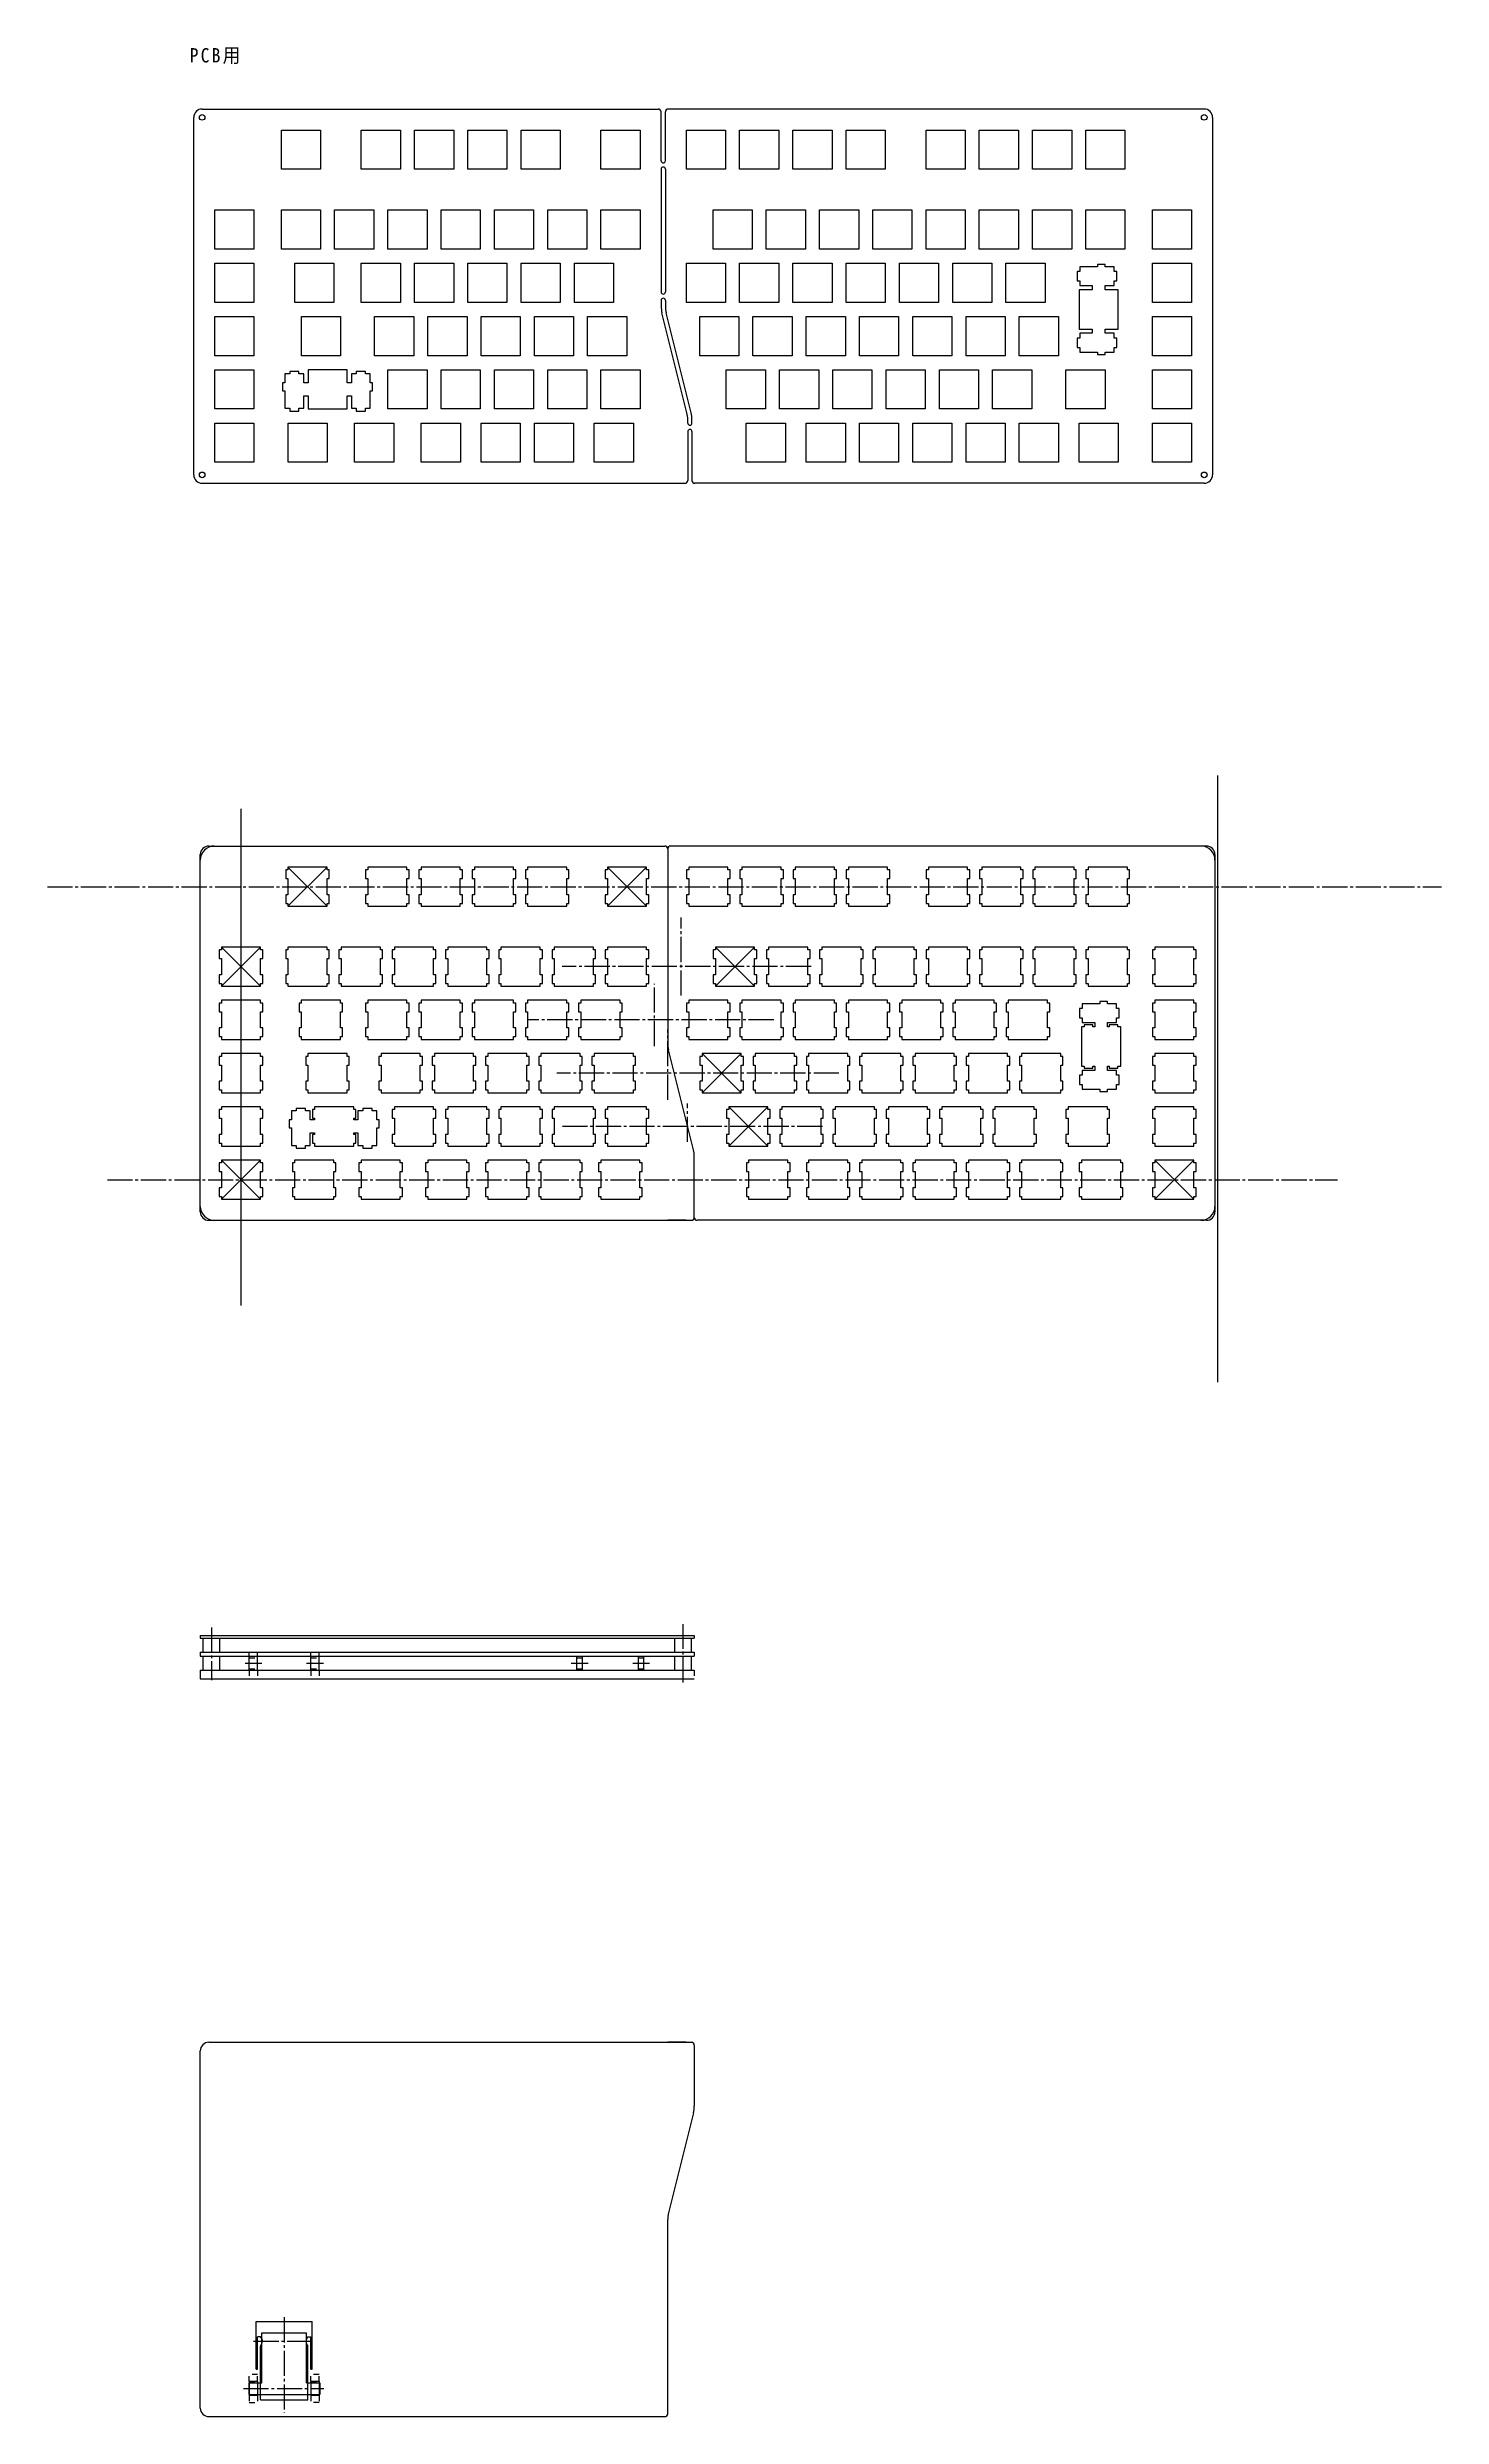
# Model space of a CAD drawing. Units: millimetres on the paper. Extents: x -311 to 187, y -497 to 350.
import ezdxf

# ---------------------------------------------------------------- set-up
doc = ezdxf.new("R2010")
doc.units = ezdxf.units.MM
doc.linetypes.add('CHAIN2', pattern=[12, 9, -1, 1, -1])
doc.linetypes.add('DASHED2', pattern=[3, 2, -1])
for name, color, linetype in [('0-0', 7, 'Continuous'), ('0-1', 7, 'Continuous'), ('0-2', 7, 'Continuous'), ('0-3', 7, 'Continuous')]:
    doc.layers.add(name, color=color, linetype=linetype)
doc.styles.add('ＭＳ ゴシック', font='')
doc.styles.get('ＭＳ ゴシック').set_extended_font_data('MS Gothic')

msp = doc.modelspace()

# ---------------------------------------------------------------- texts
at = {"layer": '0-3', "color": 2, "insert": (-260.536, 344.034), "char_height": 5.132, "attachment_point": 7, "style": 'ＭＳ ゴシック'}
msp.add_mtext('\\T1.25;\\W0.9;PCB用', dxfattribs=at)

# ---------------------------------------------------------------- linework, layer by layer
at = {"layer": '0-0'}
for points in [[(-225.391, 56.938), (-225.391, 55.939), (-226.191, 55.939), (-226.191, 52.839), (-225.391, 52.839), (-225.391, 47.039), (-226.191, 47.039), (-226.191, 43.94), (-225.391, 43.94), (-225.391, 42.939), (-211.391, 42.939), (-211.391, 43.94), (-210.592, 43.94), (-210.592, 47.039), (-211.391, 47.039), (-211.391, 52.839), (-210.592, 52.839), (-210.592, 55.939), (-211.391, 55.939), (-211.391, 56.938)], [(-196.816, 56.938), (-196.816, 55.939), (-197.617, 55.939), (-197.617, 52.839), (-196.816, 52.839), (-196.816, 47.039), (-197.617, 47.039), (-197.617, 43.94), (-196.816, 43.94), (-196.816, 42.939), (-182.816, 42.939), (-182.816, 43.94), (-182.017, 43.94), (-182.017, 47.039), (-182.816, 47.039), (-182.816, 52.839), (-182.017, 52.839), (-182.017, 55.939), (-182.816, 55.939), (-182.816, 56.938)], [(-177.766, 56.938), (-177.766, 55.939), (-178.567, 55.939), (-178.567, 52.839), (-177.766, 52.839), (-177.766, 47.039), (-178.567, 47.039), (-178.567, 43.94), (-177.766, 43.94), (-177.766, 42.939), (-163.766, 42.939), (-163.766, 43.94), (-162.967, 43.94), (-162.967, 47.039), (-163.766, 47.039), (-163.766, 52.839), (-162.967, 52.839), (-162.967, 55.939), (-163.766, 55.939), (-163.766, 56.938)], [(-158.716, 56.938), (-158.716, 55.939), (-159.517, 55.939), (-159.517, 52.839), (-158.716, 52.839), (-158.716, 47.039), (-159.517, 47.039), (-159.517, 43.94), (-158.716, 43.94), (-158.716, 42.939), (-144.716, 42.939), (-144.716, 43.94), (-143.917, 43.94), (-143.917, 47.039), (-144.716, 47.039), (-144.716, 52.839), (-143.917, 52.839), (-143.917, 55.939), (-144.716, 55.939), (-144.716, 56.938)], [(-139.666, 56.938), (-139.666, 55.939), (-140.467, 55.939), (-140.467, 52.839), (-139.666, 52.839), (-139.666, 47.039), (-140.467, 47.039), (-140.467, 43.94), (-139.666, 43.94), (-139.666, 42.939), (-125.666, 42.939), (-125.666, 43.94), (-124.867, 43.94), (-124.867, 47.039), (-125.666, 47.039), (-125.666, 52.839), (-124.867, 52.839), (-124.867, 55.939), (-125.666, 55.939), (-125.666, 56.938)], [(-111.091, 56.938), (-111.091, 55.939), (-111.892, 55.939), (-111.892, 52.839), (-111.091, 52.839), (-111.091, 47.039), (-111.892, 47.039), (-111.892, 43.94), (-111.091, 43.94), (-111.091, 42.939), (-97.091, 42.939), (-97.091, 43.94), (-96.292, 43.94), (-96.292, 47.039), (-97.091, 47.039), (-97.091, 52.839), (-96.292, 52.839), (-96.292, 55.939), (-97.091, 55.939), (-97.091, 56.938)], [(-82.041, 56.938), (-82.041, 55.939), (-82.841, 55.939), (-82.841, 52.839), (-82.041, 52.839), (-82.041, 47.039), (-82.841, 47.039), (-82.841, 43.94), (-82.041, 43.94), (-82.041, 42.939), (-68.041, 42.939), (-68.041, 43.94), (-67.241, 43.94), (-67.241, 47.039), (-68.041, 47.039), (-68.041, 52.839), (-67.241, 52.839), (-67.241, 55.939), (-68.041, 55.939), (-68.041, 56.938)], [(-62.991, 56.938), (-62.991, 55.939), (-63.791, 55.939), (-63.791, 52.839), (-62.991, 52.839), (-62.991, 47.039), (-63.791, 47.039), (-63.791, 43.94), (-62.991, 43.94), (-62.991, 42.939), (-48.991, 42.939), (-48.991, 43.94), (-48.191, 43.94), (-48.191, 47.039), (-48.991, 47.039), (-48.991, 52.839), (-48.191, 52.839), (-48.191, 55.939), (-48.991, 55.939), (-48.991, 56.938)], [(-43.941, 56.938), (-43.941, 55.939), (-44.742, 55.939), (-44.742, 52.839), (-43.941, 52.839), (-43.941, 47.039), (-44.742, 47.039), (-44.742, 43.94), (-43.941, 43.94), (-43.941, 42.939), (-29.941, 42.939), (-29.941, 43.94), (-29.141, 43.94), (-29.141, 47.039), (-29.941, 47.039), (-29.941, 52.839), (-29.141, 52.839), (-29.141, 55.939), (-29.941, 55.939), (-29.941, 56.938)], [(-24.891, 56.938), (-24.891, 55.939), (-25.692, 55.939), (-25.692, 52.839), (-24.891, 52.839), (-24.891, 47.039), (-25.692, 47.039), (-25.692, 43.94), (-24.891, 43.94), (-24.891, 42.939), (-10.891, 42.939), (-10.891, 43.94), (-10.091, 43.94), (-10.091, 47.039), (-10.891, 47.039), (-10.891, 52.839), (-10.091, 52.839), (-10.091, 55.939), (-10.891, 55.939), (-10.891, 56.938)], [(3.684, 56.938), (3.684, 55.939), (2.883, 55.939), (2.883, 52.839), (3.684, 52.839), (3.684, 47.039), (2.883, 47.039), (2.883, 43.94), (3.684, 43.94), (3.684, 42.939), (17.684, 42.939), (17.684, 43.94), (18.485, 43.94), (18.485, 47.039), (17.684, 47.039), (17.684, 52.839), (18.485, 52.839), (18.485, 55.939), (17.684, 55.939), (17.684, 56.938)], [(22.735, 56.938), (22.735, 55.939), (21.934, 55.939), (21.934, 52.839), (22.735, 52.839), (22.735, 47.039), (21.934, 47.039), (21.934, 43.94), (22.735, 43.94), (22.735, 42.939), (36.734, 42.939), (36.734, 43.94), (37.535, 43.94), (37.535, 47.039), (36.734, 47.039), (36.734, 52.839), (37.535, 52.839), (37.535, 55.939), (36.734, 55.939), (36.734, 56.938)], [(41.785, 56.938), (41.785, 55.939), (40.984, 55.939), (40.984, 52.839), (41.785, 52.839), (41.785, 47.039), (40.984, 47.039), (40.984, 43.94), (41.785, 43.94), (41.785, 42.939), (55.784, 42.939), (55.784, 43.94), (56.585, 43.94), (56.585, 47.039), (55.784, 47.039), (55.784, 52.839), (56.585, 52.839), (56.585, 55.939), (55.784, 55.939), (55.784, 56.938)], [(60.835, 56.938), (60.835, 55.939), (60.034, 55.939), (60.034, 52.839), (60.835, 52.839), (60.835, 47.039), (60.034, 47.039), (60.034, 43.94), (60.835, 43.94), (60.835, 42.939), (74.834, 42.939), (74.834, 43.94), (75.635, 43.94), (75.635, 47.039), (74.834, 47.039), (74.834, 52.839), (75.635, 52.839), (75.635, 55.939), (74.834, 55.939), (74.834, 56.938)], [(-249.203, 28.363), (-249.203, 27.364), (-250.004, 27.364), (-250.004, 24.263), (-249.203, 24.263), (-249.203, 18.463), (-250.004, 18.463), (-250.004, 15.364), (-249.203, 15.364), (-249.203, 14.364), (-235.204, 14.364), (-235.204, 15.364), (-234.403, 15.364), (-234.403, 18.463), (-235.204, 18.463), (-235.204, 24.263), (-234.403, 24.263), (-234.403, 27.364), (-235.204, 27.364), (-235.204, 28.363)], [(-225.391, 28.363), (-225.391, 27.364), (-226.191, 27.364), (-226.191, 24.263), (-225.391, 24.263), (-225.391, 18.463), (-226.191, 18.463), (-226.191, 15.364), (-225.391, 15.364), (-225.391, 14.364), (-211.391, 14.364), (-211.391, 15.364), (-210.592, 15.364), (-210.592, 18.463), (-211.391, 18.463), (-211.391, 24.263), (-210.592, 24.263), (-210.592, 27.364), (-211.391, 27.364), (-211.391, 28.363)], [(-206.341, 28.363), (-206.341, 27.364), (-207.142, 27.364), (-207.142, 24.263), (-206.341, 24.263), (-206.341, 18.463), (-207.142, 18.463), (-207.142, 15.364), (-206.341, 15.364), (-206.341, 14.364), (-192.341, 14.364), (-192.341, 15.364), (-191.542, 15.364), (-191.542, 18.463), (-192.341, 18.463), (-192.341, 24.263), (-191.542, 24.263), (-191.542, 27.364), (-192.341, 27.364), (-192.341, 28.363)], [(-187.291, 28.363), (-187.291, 27.364), (-188.092, 27.364), (-188.092, 24.263), (-187.291, 24.263), (-187.291, 18.463), (-188.092, 18.463), (-188.092, 15.364), (-187.291, 15.364), (-187.291, 14.364), (-173.291, 14.364), (-173.291, 15.364), (-172.492, 15.364), (-172.492, 18.463), (-173.291, 18.463), (-173.291, 24.263), (-172.492, 24.263), (-172.492, 27.364), (-173.291, 27.364), (-173.291, 28.363)], [(-168.241, 28.363), (-168.241, 27.364), (-169.042, 27.364), (-169.042, 24.263), (-168.241, 24.263), (-168.241, 18.463), (-169.042, 18.463), (-169.042, 15.364), (-168.241, 15.364), (-168.241, 14.364), (-154.241, 14.364), (-154.241, 15.364), (-153.442, 15.364), (-153.442, 18.463), (-154.241, 18.463), (-154.241, 24.263), (-153.442, 24.263), (-153.442, 27.364), (-154.241, 27.364), (-154.241, 28.363)], [(-149.191, 28.363), (-149.191, 27.364), (-149.992, 27.364), (-149.992, 24.263), (-149.191, 24.263), (-149.191, 18.463), (-149.992, 18.463), (-149.992, 15.364), (-149.191, 15.364), (-149.191, 14.364), (-135.191, 14.364), (-135.191, 15.364), (-134.392, 15.364), (-134.392, 18.463), (-135.191, 18.463), (-135.191, 24.263), (-134.392, 24.263), (-134.392, 27.364), (-135.191, 27.364), (-135.191, 28.363)], [(-130.141, 28.363), (-130.141, 27.364), (-130.942, 27.364), (-130.942, 24.263), (-130.141, 24.263), (-130.141, 18.463), (-130.942, 18.463), (-130.942, 15.364), (-130.141, 15.364), (-130.141, 14.364), (-116.141, 14.364), (-116.141, 15.364), (-115.342, 15.364), (-115.342, 18.463), (-116.141, 18.463), (-116.141, 24.263), (-115.342, 24.263), (-115.342, 27.364), (-116.141, 27.364), (-116.141, 28.363)], [(-111.091, 28.363), (-111.091, 27.364), (-111.892, 27.364), (-111.892, 24.263), (-111.091, 24.263), (-111.091, 18.463), (-111.892, 18.463), (-111.892, 15.364), (-111.091, 15.364), (-111.091, 14.364), (-97.091, 14.364), (-97.091, 15.364), (-96.292, 15.364), (-96.292, 18.463), (-97.091, 18.463), (-97.091, 24.263), (-96.292, 24.263), (-96.292, 27.364), (-97.091, 27.364), (-97.091, 28.363)], [(-72.516, 28.363), (-72.516, 27.364), (-73.316, 27.364), (-73.316, 24.263), (-72.516, 24.263), (-72.516, 18.463), (-73.316, 18.463), (-73.316, 15.364), (-72.516, 15.364), (-72.516, 14.364), (-58.516, 14.364), (-58.516, 15.364), (-57.716, 15.364), (-57.716, 18.463), (-58.516, 18.463), (-58.516, 24.263), (-57.716, 24.263), (-57.716, 27.364), (-58.516, 27.364), (-58.516, 28.363)], [(-53.466, 28.363), (-53.466, 27.364), (-54.266, 27.364), (-54.266, 24.263), (-53.466, 24.263), (-53.466, 18.463), (-54.266, 18.463), (-54.266, 15.364), (-53.466, 15.364), (-53.466, 14.364), (-39.466, 14.364), (-39.466, 15.364), (-38.666, 15.364), (-38.666, 18.463), (-39.466, 18.463), (-39.466, 24.263), (-38.666, 24.263), (-38.666, 27.364), (-39.466, 27.364), (-39.466, 28.363)], [(-34.416, 28.363), (-34.416, 27.364), (-35.217, 27.364), (-35.217, 24.263), (-34.416, 24.263), (-34.416, 18.463), (-35.217, 18.463), (-35.217, 15.364), (-34.416, 15.364), (-34.416, 14.364), (-20.416, 14.364), (-20.416, 15.364), (-19.616, 15.364), (-19.616, 18.463), (-20.416, 18.463), (-20.416, 24.263), (-19.616, 24.263), (-19.616, 27.364), (-20.416, 27.364), (-20.416, 28.363)], [(-15.366, 28.363), (-15.366, 27.364), (-16.167, 27.364), (-16.167, 24.263), (-15.366, 24.263), (-15.366, 18.463), (-16.167, 18.463), (-16.167, 15.364), (-15.366, 15.364), (-15.366, 14.364), (-1.366, 14.364), (-1.366, 15.364), (-0.566, 15.364), (-0.566, 18.463), (-1.366, 18.463), (-1.366, 24.263), (-0.566, 24.263), (-0.566, 27.364), (-1.366, 27.364), (-1.366, 28.363)], [(3.684, 28.363), (3.684, 27.364), (2.883, 27.364), (2.883, 24.263), (3.684, 24.263), (3.684, 18.463), (2.883, 18.463), (2.883, 15.364), (3.684, 15.364), (3.684, 14.364), (17.684, 14.364), (17.684, 15.364), (18.485, 15.364), (18.485, 18.463), (17.684, 18.463), (17.684, 24.263), (18.485, 24.263), (18.485, 27.364), (17.684, 27.364), (17.684, 28.363)], [(22.735, 28.363), (22.735, 27.364), (21.934, 27.364), (21.934, 24.263), (22.735, 24.263), (22.735, 18.463), (21.934, 18.463), (21.934, 15.364), (22.735, 15.364), (22.735, 14.364), (36.734, 14.364), (36.734, 15.364), (37.535, 15.364), (37.535, 18.463), (36.734, 18.463), (36.734, 24.263), (37.535, 24.263), (37.535, 27.364), (36.734, 27.364), (36.734, 28.363)], [(41.785, 28.363), (41.785, 27.364), (40.984, 27.364), (40.984, 24.263), (41.785, 24.263), (41.785, 18.463), (40.984, 18.463), (40.984, 15.364), (41.785, 15.364), (41.785, 14.364), (55.784, 14.364), (55.784, 15.364), (56.585, 15.364), (56.585, 18.463), (55.784, 18.463), (55.784, 24.263), (56.585, 24.263), (56.585, 27.364), (55.784, 27.364), (55.784, 28.363)], [(60.835, 28.363), (60.835, 27.364), (60.034, 27.364), (60.034, 24.263), (60.835, 24.263), (60.835, 18.463), (60.034, 18.463), (60.034, 15.364), (60.835, 15.364), (60.835, 14.364), (74.834, 14.364), (74.834, 15.364), (75.635, 15.364), (75.635, 18.463), (74.834, 18.463), (74.834, 24.263), (75.635, 24.263), (75.635, 27.364), (74.834, 27.364), (74.834, 28.363)], [(84.647, 28.363), (84.647, 27.364), (83.846, 27.364), (83.846, 24.263), (84.647, 24.263), (84.647, 18.463), (83.846, 18.463), (83.846, 15.364), (84.647, 15.364), (84.647, 14.364), (98.647, 14.364), (98.647, 15.364), (99.446, 15.364), (99.446, 18.463), (98.647, 18.463), (98.647, 24.263), (99.446, 24.263), (99.446, 27.364), (98.647, 27.364), (98.647, 28.363)], [(-249.203, 9.313), (-249.203, 8.314), (-250.004, 8.314), (-250.004, 5.213), (-249.203, 5.213), (-249.203, -0.587), (-250.004, -0.587), (-250.004, -3.686), (-249.203, -3.686), (-249.203, -4.686), (-235.204, -4.686), (-235.204, -3.686), (-234.403, -3.686), (-234.403, -0.587), (-235.204, -0.587), (-235.204, 5.213), (-234.403, 5.213), (-234.403, 8.314), (-235.204, 8.314), (-235.204, 9.313)], [(-220.628, 9.313), (-220.628, 8.314), (-221.429, 8.314), (-221.429, 5.213), (-220.628, 5.213), (-220.628, -0.587), (-221.429, -0.587), (-221.429, -3.686), (-220.628, -3.686), (-220.628, -4.686), (-206.629, -4.686), (-206.629, -3.686), (-205.828, -3.686), (-205.828, -0.587), (-206.629, -0.587), (-206.629, 5.213), (-205.828, 5.213), (-205.828, 8.314), (-206.629, 8.314), (-206.629, 9.313)], [(-196.816, 9.313), (-196.816, 8.314), (-197.617, 8.314), (-197.617, 5.213), (-196.816, 5.213), (-196.816, -0.587), (-197.617, -0.587), (-197.617, -3.686), (-196.816, -3.686), (-196.816, -4.686), (-182.816, -4.686), (-182.816, -3.686), (-182.017, -3.686), (-182.017, -0.587), (-182.816, -0.587), (-182.816, 5.213), (-182.017, 5.213), (-182.017, 8.314), (-182.816, 8.314), (-182.816, 9.313)], [(-177.766, 9.313), (-177.766, 8.314), (-178.567, 8.314), (-178.567, 5.213), (-177.766, 5.213), (-177.766, -0.587), (-178.567, -0.587), (-178.567, -3.686), (-177.766, -3.686), (-177.766, -4.686), (-163.766, -4.686), (-163.766, -3.686), (-162.967, -3.686), (-162.967, -0.587), (-163.766, -0.587), (-163.766, 5.213), (-162.967, 5.213), (-162.967, 8.314), (-163.766, 8.314), (-163.766, 9.313)], [(-158.716, 9.313), (-158.716, 8.314), (-159.517, 8.314), (-159.517, 5.213), (-158.716, 5.213), (-158.716, -0.587), (-159.517, -0.587), (-159.517, -3.686), (-158.716, -3.686), (-158.716, -4.686), (-144.716, -4.686), (-144.716, -3.686), (-143.917, -3.686), (-143.917, -0.587), (-144.716, -0.587), (-144.716, 5.213), (-143.917, 5.213), (-143.917, 8.314), (-144.716, 8.314), (-144.716, 9.313)], [(-139.666, 9.313), (-139.666, 8.314), (-140.467, 8.314), (-140.467, 5.213), (-139.666, 5.213), (-139.666, -0.587), (-140.467, -0.587), (-140.467, -3.686), (-139.666, -3.686), (-139.666, -4.686), (-125.666, -4.686), (-125.666, -3.686), (-124.867, -3.686), (-124.867, -0.587), (-125.666, -0.587), (-125.666, 5.213), (-124.867, 5.213), (-124.867, 8.314), (-125.666, 8.314), (-125.666, 9.313)], [(-120.616, 9.313), (-120.616, 8.314), (-121.417, 8.314), (-121.417, 5.213), (-120.616, 5.213), (-120.616, -0.587), (-121.417, -0.587), (-121.417, -3.686), (-120.616, -3.686), (-120.616, -4.686), (-106.616, -4.686), (-106.616, -3.686), (-105.817, -3.686), (-105.817, -0.587), (-106.616, -0.587), (-106.616, 5.213), (-105.817, 5.213), (-105.817, 8.314), (-106.616, 8.314), (-106.616, 9.313)], [(-82.041, 9.313), (-82.041, 8.314), (-82.841, 8.314), (-82.841, 5.213), (-82.041, 5.213), (-82.041, -0.587), (-82.841, -0.587), (-82.841, -3.686), (-82.041, -3.686), (-82.041, -4.686), (-68.041, -4.686), (-68.041, -3.686), (-67.241, -3.686), (-67.241, -0.587), (-68.041, -0.587), (-68.041, 5.213), (-67.241, 5.213), (-67.241, 8.314), (-68.041, 8.314), (-68.041, 9.313)], [(-62.991, 9.313), (-62.991, 8.314), (-63.791, 8.314), (-63.791, 5.213), (-62.991, 5.213), (-62.991, -0.587), (-63.791, -0.587), (-63.791, -3.686), (-62.991, -3.686), (-62.991, -4.686), (-48.991, -4.686), (-48.991, -3.686), (-48.191, -3.686), (-48.191, -0.587), (-48.991, -0.587), (-48.991, 5.213), (-48.191, 5.213), (-48.191, 8.314), (-48.991, 8.314), (-48.991, 9.313)], [(-43.941, 9.313), (-43.941, 8.314), (-44.742, 8.314), (-44.742, 5.213), (-43.941, 5.213), (-43.941, -0.587), (-44.742, -0.587), (-44.742, -3.686), (-43.941, -3.686), (-43.941, -4.686), (-29.941, -4.686), (-29.941, -3.686), (-29.141, -3.686), (-29.141, -0.587), (-29.941, -0.587), (-29.941, 5.213), (-29.141, 5.213), (-29.141, 8.314), (-29.941, 8.314), (-29.941, 9.313)], [(-24.891, 9.313), (-24.891, 8.314), (-25.692, 8.314), (-25.692, 5.213), (-24.891, 5.213), (-24.891, -0.587), (-25.692, -0.587), (-25.692, -3.686), (-24.891, -3.686), (-24.891, -4.686), (-10.891, -4.686), (-10.891, -3.686), (-10.091, -3.686), (-10.091, -0.587), (-10.891, -0.587), (-10.891, 5.213), (-10.091, 5.213), (-10.091, 8.314), (-10.891, 8.314), (-10.891, 9.313)], [(-5.841, 9.313), (-5.841, 8.314), (-6.642, 8.314), (-6.642, 5.213), (-5.841, 5.213), (-5.841, -0.587), (-6.642, -0.587), (-6.642, -3.686), (-5.841, -3.686), (-5.841, -4.686), (8.159, -4.686), (8.159, -3.686), (8.958, -3.686), (8.958, -0.587), (8.159, -0.587), (8.159, 5.213), (8.958, 5.213), (8.958, 8.314), (8.159, 8.314), (8.159, 9.313)], [(13.208, 9.313), (13.208, 8.314), (12.408, 8.314), (12.408, 5.213), (13.208, 5.213), (13.208, -0.587), (12.408, -0.587), (12.408, -3.686), (13.208, -3.686), (13.208, -4.686), (27.209, -4.686), (27.209, -3.686), (28.008, -3.686), (28.008, -0.587), (27.209, -0.587), (27.209, 5.213), (28.008, 5.213), (28.008, 8.314), (27.209, 8.314), (27.209, 9.313)], [(32.258, 9.313), (32.258, 8.314), (31.459, 8.314), (31.459, 5.213), (32.258, 5.213), (32.258, -0.587), (31.459, -0.587), (31.459, -3.686), (32.258, -3.686), (32.258, -4.686), (46.259, -4.686), (46.259, -3.686), (47.06, -3.686), (47.06, -0.587), (46.259, -0.587), (46.259, 5.213), (47.06, 5.213), (47.06, 8.314), (46.259, 8.314), (46.259, 9.313)], [(84.647, 9.313), (84.647, 8.314), (83.846, 8.314), (83.846, 5.213), (84.647, 5.213), (84.647, -0.587), (83.846, -0.587), (83.846, -3.686), (84.647, -3.686), (84.647, -4.686), (98.647, -4.686), (98.647, -3.686), (99.446, -3.686), (99.446, -0.587), (98.647, -0.587), (98.647, 5.213), (99.446, 5.213), (99.446, 8.314), (98.647, 8.314), (98.647, 9.313)], [(-249.203, -9.737), (-249.203, -10.736), (-250.004, -10.736), (-250.004, -13.837), (-249.203, -13.837), (-249.203, -19.637), (-250.004, -19.637), (-250.004, -22.736), (-249.203, -22.736), (-249.203, -23.736), (-235.204, -23.736), (-235.204, -22.736), (-234.403, -22.736), (-234.403, -19.637), (-235.204, -19.637), (-235.204, -13.837), (-234.403, -13.837), (-234.403, -10.736), (-235.204, -10.736), (-235.204, -9.737)], [(-218.247, -9.737), (-218.247, -10.736), (-219.048, -10.736), (-219.048, -13.837), (-218.247, -13.837), (-218.247, -19.637), (-219.048, -19.637), (-219.048, -22.736), (-218.247, -22.736), (-218.247, -23.736), (-204.248, -23.736), (-204.248, -22.736), (-203.447, -22.736), (-203.447, -19.637), (-204.248, -19.637), (-204.248, -13.837), (-203.447, -13.837), (-203.447, -10.736), (-204.248, -10.736), (-204.248, -9.737)], [(-192.053, -9.737), (-192.053, -10.736), (-192.854, -10.736), (-192.854, -13.837), (-192.053, -13.837), (-192.053, -19.637), (-192.854, -19.637), (-192.854, -22.736), (-192.053, -22.736), (-192.053, -23.736), (-178.054, -23.736), (-178.054, -22.736), (-177.253, -22.736), (-177.253, -19.637), (-178.054, -19.637), (-178.054, -13.837), (-177.253, -13.837), (-177.253, -10.736), (-178.054, -10.736), (-178.054, -9.737)], [(-173.003, -9.737), (-173.003, -10.736), (-173.804, -10.736), (-173.804, -13.837), (-173.003, -13.837), (-173.003, -19.637), (-173.804, -19.637), (-173.804, -22.736), (-173.003, -22.736), (-173.003, -23.736), (-159.004, -23.736), (-159.004, -22.736), (-158.203, -22.736), (-158.203, -19.637), (-159.004, -19.637), (-159.004, -13.837), (-158.203, -13.837), (-158.203, -10.736), (-159.004, -10.736), (-159.004, -9.737)], [(-153.953, -9.737), (-153.953, -10.736), (-154.754, -10.736), (-154.754, -13.837), (-153.953, -13.837), (-153.953, -19.637), (-154.754, -19.637), (-154.754, -22.736), (-153.953, -22.736), (-153.953, -23.736), (-139.954, -23.736), (-139.954, -22.736), (-139.153, -22.736), (-139.153, -19.637), (-139.954, -19.637), (-139.954, -13.837), (-139.153, -13.837), (-139.153, -10.736), (-139.954, -10.736), (-139.954, -9.737)], [(-134.903, -9.737), (-134.903, -10.736), (-135.704, -10.736), (-135.704, -13.837), (-134.903, -13.837), (-134.903, -19.637), (-135.704, -19.637), (-135.704, -22.736), (-134.903, -22.736), (-134.903, -23.736), (-120.904, -23.736), (-120.904, -22.736), (-120.103, -22.736), (-120.103, -19.637), (-120.904, -19.637), (-120.904, -13.837), (-120.103, -13.837), (-120.103, -10.736), (-120.904, -10.736), (-120.904, -9.737)], [(-115.853, -9.737), (-115.853, -10.736), (-116.654, -10.736), (-116.654, -13.837), (-115.853, -13.837), (-115.853, -19.637), (-116.654, -19.637), (-116.654, -22.736), (-115.853, -22.736), (-115.853, -23.736), (-101.854, -23.736), (-101.854, -22.736), (-101.053, -22.736), (-101.053, -19.637), (-101.854, -19.637), (-101.854, -13.837), (-101.053, -13.837), (-101.053, -10.736), (-101.854, -10.736), (-101.854, -9.737)], [(-77.278, -9.737), (-77.278, -10.736), (-78.079, -10.736), (-78.079, -13.837), (-77.278, -13.837), (-77.278, -19.637), (-78.079, -19.637), (-78.079, -22.736), (-77.278, -22.736), (-77.278, -23.736), (-63.279, -23.736), (-63.279, -22.736), (-62.48, -22.736), (-62.48, -19.637), (-63.279, -19.637), (-63.279, -13.837), (-62.48, -13.837), (-62.48, -10.736), (-63.279, -10.736), (-63.279, -9.737)], [(-58.228, -9.737), (-58.228, -10.736), (-59.029, -10.736), (-59.029, -13.837), (-58.228, -13.837), (-58.228, -19.637), (-59.029, -19.637), (-59.029, -22.736), (-58.228, -22.736), (-58.228, -23.736), (-44.229, -23.736), (-44.229, -22.736), (-43.43, -22.736), (-43.43, -19.637), (-44.229, -19.637), (-44.229, -13.837), (-43.43, -13.837), (-43.43, -10.736), (-44.229, -10.736), (-44.229, -9.737)], [(-39.178, -9.737), (-39.178, -10.736), (-39.979, -10.736), (-39.979, -13.837), (-39.178, -13.837), (-39.178, -19.637), (-39.979, -19.637), (-39.979, -22.736), (-39.178, -22.736), (-39.178, -23.736), (-25.179, -23.736), (-25.179, -22.736), (-24.38, -22.736), (-24.38, -19.637), (-25.179, -19.637), (-25.179, -13.837), (-24.38, -13.837), (-24.38, -10.736), (-25.179, -10.736), (-25.179, -9.737)], [(-20.128, -9.737), (-20.128, -10.736), (-20.929, -10.736), (-20.929, -13.837), (-20.128, -13.837), (-20.128, -19.637), (-20.929, -19.637), (-20.929, -22.736), (-20.128, -22.736), (-20.128, -23.736), (-6.129, -23.736), (-6.129, -22.736), (-5.33, -22.736), (-5.33, -19.637), (-6.129, -19.637), (-6.129, -13.837), (-5.33, -13.837), (-5.33, -10.736), (-6.129, -10.736), (-6.129, -9.737)], [(-1.078, -9.737), (-1.078, -10.736), (-1.879, -10.736), (-1.879, -13.837), (-1.078, -13.837), (-1.078, -19.637), (-1.879, -19.637), (-1.879, -22.736), (-1.078, -22.736), (-1.078, -23.736), (12.921, -23.736), (12.921, -22.736), (13.72, -22.736), (13.72, -19.637), (12.921, -19.637), (12.921, -13.837), (13.72, -13.837), (13.72, -10.736), (12.921, -10.736), (12.921, -9.737)], [(17.972, -9.737), (17.972, -10.736), (17.171, -10.736), (17.171, -13.837), (17.972, -13.837), (17.972, -19.637), (17.171, -19.637), (17.171, -22.736), (17.972, -22.736), (17.972, -23.736), (31.972, -23.736), (31.972, -22.736), (32.771, -22.736), (32.771, -19.637), (31.972, -19.637), (31.972, -13.837), (32.771, -13.837), (32.771, -10.736), (31.972, -10.736), (31.972, -9.737)], [(37.022, -9.737), (37.022, -10.736), (36.221, -10.736), (36.221, -13.837), (37.022, -13.837), (37.022, -19.637), (36.221, -19.637), (36.221, -22.736), (37.022, -22.736), (37.022, -23.736), (51.022, -23.736), (51.022, -22.736), (51.821, -22.736), (51.821, -19.637), (51.022, -19.637), (51.022, -13.837), (51.821, -13.837), (51.821, -10.736), (51.022, -10.736), (51.022, -9.737)], [(84.647, -9.737), (84.647, -10.736), (83.846, -10.736), (83.846, -13.837), (84.647, -13.837), (84.647, -19.637), (83.846, -19.637), (83.846, -22.736), (84.647, -22.736), (84.647, -23.736), (98.647, -23.736), (98.647, -22.736), (99.446, -22.736), (99.446, -19.637), (98.647, -19.637), (98.647, -13.837), (99.446, -13.837), (99.446, -10.736), (98.647, -10.736), (98.647, -9.737)], [(-249.203, -28.787), (-249.203, -29.786), (-250.004, -29.786), (-250.004, -32.887), (-249.203, -32.887), (-249.203, -38.687), (-250.004, -38.687), (-250.004, -41.786), (-249.203, -41.786), (-249.203, -42.786), (-235.204, -42.786), (-235.204, -41.786), (-234.403, -41.786), (-234.403, -38.687), (-235.204, -38.687), (-235.204, -32.887), (-234.403, -32.887), (-234.403, -29.786), (-235.204, -29.786), (-235.204, -28.787)], [(-187.291, -28.787), (-187.291, -29.786), (-188.092, -29.786), (-188.092, -32.887), (-187.291, -32.887), (-187.291, -38.687), (-188.092, -38.687), (-188.092, -41.786), (-187.291, -41.786), (-187.291, -42.786), (-173.291, -42.786), (-173.291, -41.786), (-172.492, -41.786), (-172.492, -38.687), (-173.291, -38.687), (-173.291, -32.887), (-172.492, -32.887), (-172.492, -29.786), (-173.291, -29.786), (-173.291, -28.787)], [(-168.241, -28.787), (-168.241, -29.786), (-169.042, -29.786), (-169.042, -32.887), (-168.241, -32.887), (-168.241, -38.687), (-169.042, -38.687), (-169.042, -41.786), (-168.241, -41.786), (-168.241, -42.786), (-154.241, -42.786), (-154.241, -41.786), (-153.442, -41.786), (-153.442, -38.687), (-154.241, -38.687), (-154.241, -32.887), (-153.442, -32.887), (-153.442, -29.786), (-154.241, -29.786), (-154.241, -28.787)], [(-149.191, -28.787), (-149.191, -29.786), (-149.992, -29.786), (-149.992, -32.887), (-149.191, -32.887), (-149.191, -38.687), (-149.992, -38.687), (-149.992, -41.786), (-149.191, -41.786), (-149.191, -42.786), (-135.191, -42.786), (-135.191, -41.786), (-134.392, -41.786), (-134.392, -38.687), (-135.191, -38.687), (-135.191, -32.887), (-134.392, -32.887), (-134.392, -29.786), (-135.191, -29.786), (-135.191, -28.787)], [(-130.141, -28.787), (-130.141, -29.786), (-130.942, -29.786), (-130.942, -32.887), (-130.141, -32.887), (-130.141, -38.687), (-130.942, -38.687), (-130.942, -41.786), (-130.141, -41.786), (-130.141, -42.786), (-116.141, -42.786), (-116.141, -41.786), (-115.342, -41.786), (-115.342, -38.687), (-116.141, -38.687), (-116.141, -32.887), (-115.342, -32.887), (-115.342, -29.786), (-116.141, -29.786), (-116.141, -28.787)], [(-111.091, -28.787), (-111.091, -29.786), (-111.892, -29.786), (-111.892, -32.887), (-111.091, -32.887), (-111.091, -38.687), (-111.892, -38.687), (-111.892, -41.786), (-111.091, -41.786), (-111.091, -42.786), (-97.091, -42.786), (-97.091, -41.786), (-96.292, -41.786), (-96.292, -38.687), (-97.091, -38.687), (-97.091, -32.887), (-96.292, -32.887), (-96.292, -29.786), (-97.091, -29.786), (-97.091, -28.787)], [(-67.753, -28.787), (-67.753, -29.786), (-68.554, -29.786), (-68.554, -32.887), (-67.753, -32.887), (-67.753, -38.687), (-68.554, -38.687), (-68.554, -41.786), (-67.753, -41.786), (-67.753, -42.786), (-53.754, -42.786), (-53.754, -41.786), (-52.955, -41.786), (-52.955, -38.687), (-53.754, -38.687), (-53.754, -32.887), (-52.955, -32.887), (-52.955, -29.786), (-53.754, -29.786), (-53.754, -28.787)], [(-48.703, -28.787), (-48.703, -29.786), (-49.504, -29.786), (-49.504, -32.887), (-48.703, -32.887), (-48.703, -38.687), (-49.504, -38.687), (-49.504, -41.786), (-48.703, -41.786), (-48.703, -42.786), (-34.704, -42.786), (-34.704, -41.786), (-33.905, -41.786), (-33.905, -38.687), (-34.704, -38.687), (-34.704, -32.887), (-33.905, -32.887), (-33.905, -29.786), (-34.704, -29.786), (-34.704, -28.787)], [(-29.653, -28.787), (-29.653, -29.786), (-30.454, -29.786), (-30.454, -32.887), (-29.653, -32.887), (-29.653, -38.687), (-30.454, -38.687), (-30.454, -41.786), (-29.653, -41.786), (-29.653, -42.786), (-15.654, -42.786), (-15.654, -41.786), (-14.855, -41.786), (-14.855, -38.687), (-15.654, -38.687), (-15.654, -32.887), (-14.855, -32.887), (-14.855, -29.786), (-15.654, -29.786), (-15.654, -28.787)], [(-10.603, -28.787), (-10.603, -29.786), (-11.404, -29.786), (-11.404, -32.887), (-10.603, -32.887), (-10.603, -38.687), (-11.404, -38.687), (-11.404, -41.786), (-10.603, -41.786), (-10.603, -42.786), (3.396, -42.786), (3.396, -41.786), (4.195, -41.786), (4.195, -38.687), (3.396, -38.687), (3.396, -32.887), (4.195, -32.887), (4.195, -29.786), (3.396, -29.786), (3.396, -28.787)], [(8.447, -28.787), (8.447, -29.786), (7.646, -29.786), (7.646, -32.887), (8.447, -32.887), (8.447, -38.687), (7.646, -38.687), (7.646, -41.786), (8.447, -41.786), (8.447, -42.786), (22.447, -42.786), (22.447, -41.786), (23.246, -41.786), (23.246, -38.687), (22.447, -38.687), (22.447, -32.887), (23.246, -32.887), (23.246, -29.786), (22.447, -29.786), (22.447, -28.787)], [(27.497, -28.787), (27.497, -29.786), (26.696, -29.786), (26.696, -32.887), (27.497, -32.887), (27.497, -38.687), (26.696, -38.687), (26.696, -41.786), (27.497, -41.786), (27.497, -42.786), (41.497, -42.786), (41.497, -41.786), (42.296, -41.786), (42.296, -38.687), (41.497, -38.687), (41.497, -32.887), (42.296, -32.887), (42.296, -29.786), (41.497, -29.786), (41.497, -28.787)], [(53.691, -28.787), (53.691, -29.786), (52.89, -29.786), (52.89, -32.887), (53.691, -32.887), (53.691, -38.687), (52.89, -38.687), (52.89, -41.786), (53.691, -41.786), (53.691, -42.786), (67.69, -42.786), (67.69, -41.786), (68.491, -41.786), (68.491, -38.687), (67.69, -38.687), (67.69, -32.887), (68.491, -32.887), (68.491, -29.786), (67.69, -29.786), (67.69, -28.787)], [(84.647, -28.787), (84.647, -29.786), (83.846, -29.786), (83.846, -32.887), (84.647, -32.887), (84.647, -38.687), (83.846, -38.687), (83.846, -41.786), (84.647, -41.786), (84.647, -42.786), (98.647, -42.786), (98.647, -41.786), (99.446, -41.786), (99.446, -38.687), (98.647, -38.687), (98.647, -32.887), (99.446, -32.887), (99.446, -29.786), (98.647, -29.786), (98.647, -28.787)], [(-249.203, -47.837), (-249.203, -48.836), (-250.004, -48.836), (-250.004, -51.937), (-249.203, -51.937), (-249.203, -57.737), (-250.004, -57.737), (-250.004, -60.836), (-249.203, -60.836), (-249.203, -61.836), (-235.204, -61.836), (-235.204, -60.836), (-234.403, -60.836), (-234.403, -57.737), (-235.204, -57.737), (-235.204, -51.937), (-234.403, -51.937), (-234.403, -48.836), (-235.204, -48.836), (-235.204, -47.837)], [(-223.011, -47.837), (-223.011, -48.836), (-223.81, -48.836), (-223.81, -51.937), (-223.011, -51.937), (-223.011, -57.737), (-223.81, -57.737), (-223.81, -60.836), (-223.011, -60.836), (-223.011, -61.836), (-209.01, -61.836), (-209.01, -60.836), (-208.211, -60.836), (-208.211, -57.737), (-209.01, -57.737), (-209.01, -51.937), (-208.211, -51.937), (-208.211, -48.836), (-209.01, -48.836), (-209.01, -47.837)], [(-199.197, -47.837), (-199.197, -48.836), (-199.998, -48.836), (-199.998, -51.937), (-199.197, -51.937), (-199.197, -57.737), (-199.998, -57.737), (-199.998, -60.836), (-199.197, -60.836), (-199.197, -61.836), (-185.198, -61.836), (-185.198, -60.836), (-184.397, -60.836), (-184.397, -57.737), (-185.198, -57.737), (-185.198, -51.937), (-184.397, -51.937), (-184.397, -48.836), (-185.198, -48.836), (-185.198, -47.837)], [(-175.386, -47.837), (-175.386, -48.836), (-176.185, -48.836), (-176.185, -51.937), (-175.386, -51.937), (-175.386, -57.737), (-176.185, -57.737), (-176.185, -60.836), (-175.386, -60.836), (-175.386, -61.836), (-161.385, -61.836), (-161.385, -60.836), (-160.586, -60.836), (-160.586, -57.737), (-161.385, -57.737), (-161.385, -51.937), (-160.586, -51.937), (-160.586, -48.836), (-161.385, -48.836), (-161.385, -47.837)], [(-153.953, -47.837), (-153.953, -48.836), (-154.754, -48.836), (-154.754, -51.937), (-153.953, -51.937), (-153.953, -57.737), (-154.754, -57.737), (-154.754, -60.836), (-153.953, -60.836), (-153.953, -61.836), (-139.954, -61.836), (-139.954, -60.836), (-139.153, -60.836), (-139.153, -57.737), (-139.954, -57.737), (-139.954, -51.937), (-139.153, -51.937), (-139.153, -48.836), (-139.954, -48.836), (-139.954, -47.837)], [(-134.903, -47.837), (-134.903, -48.836), (-135.704, -48.836), (-135.704, -51.937), (-134.903, -51.937), (-134.903, -57.737), (-135.704, -57.737), (-135.704, -60.836), (-134.903, -60.836), (-134.903, -61.836), (-120.904, -61.836), (-120.904, -60.836), (-120.103, -60.836), (-120.103, -57.737), (-120.904, -57.737), (-120.904, -51.937), (-120.103, -51.937), (-120.103, -48.836), (-120.904, -48.836), (-120.904, -47.837)], [(-113.472, -47.837), (-113.472, -48.836), (-114.273, -48.836), (-114.273, -51.937), (-113.472, -51.937), (-113.472, -57.737), (-114.273, -57.737), (-114.273, -60.836), (-113.472, -60.836), (-113.472, -61.836), (-99.473, -61.836), (-99.473, -60.836), (-98.672, -60.836), (-98.672, -57.737), (-99.473, -57.737), (-99.473, -51.937), (-98.672, -51.937), (-98.672, -48.836), (-99.473, -48.836), (-99.473, -47.837)], [(-60.61, -47.837), (-60.61, -48.836), (-61.41, -48.836), (-61.41, -51.937), (-60.61, -51.937), (-60.61, -57.737), (-61.41, -57.737), (-61.41, -60.836), (-60.61, -60.836), (-60.61, -61.836), (-46.61, -61.836), (-46.61, -60.836), (-45.809, -60.836), (-45.809, -57.737), (-46.61, -57.737), (-46.61, -51.937), (-45.809, -51.937), (-45.809, -48.836), (-46.61, -48.836), (-46.61, -47.837)], [(-39.178, -47.837), (-39.178, -48.836), (-39.979, -48.836), (-39.979, -51.937), (-39.178, -51.937), (-39.178, -57.737), (-39.979, -57.737), (-39.979, -60.836), (-39.178, -60.836), (-39.178, -61.836), (-25.179, -61.836), (-25.179, -60.836), (-24.38, -60.836), (-24.38, -57.737), (-25.179, -57.737), (-25.179, -51.937), (-24.38, -51.937), (-24.38, -48.836), (-25.179, -48.836), (-25.179, -47.837)], [(-20.128, -47.837), (-20.128, -48.836), (-20.929, -48.836), (-20.929, -51.937), (-20.128, -51.937), (-20.128, -57.737), (-20.929, -57.737), (-20.929, -60.836), (-20.128, -60.836), (-20.128, -61.836), (-6.129, -61.836), (-6.129, -60.836), (-5.33, -60.836), (-5.33, -57.737), (-6.129, -57.737), (-6.129, -51.937), (-5.33, -51.937), (-5.33, -48.836), (-6.129, -48.836), (-6.129, -47.837)], [(-1.078, -47.837), (-1.078, -48.836), (-1.879, -48.836), (-1.879, -51.937), (-1.078, -51.937), (-1.078, -57.737), (-1.879, -57.737), (-1.879, -60.836), (-1.078, -60.836), (-1.078, -61.836), (12.921, -61.836), (12.921, -60.836), (13.72, -60.836), (13.72, -57.737), (12.921, -57.737), (12.921, -51.937), (13.72, -51.937), (13.72, -48.836), (12.921, -48.836), (12.921, -47.837)], [(17.972, -47.837), (17.972, -48.836), (17.171, -48.836), (17.171, -51.937), (17.972, -51.937), (17.972, -57.737), (17.171, -57.737), (17.171, -60.836), (17.972, -60.836), (17.972, -61.836), (31.972, -61.836), (31.972, -60.836), (32.771, -60.836), (32.771, -57.737), (31.972, -57.737), (31.972, -51.937), (32.771, -51.937), (32.771, -48.836), (31.972, -48.836), (31.972, -47.837)], [(37.022, -47.837), (37.022, -48.836), (36.221, -48.836), (36.221, -51.937), (37.022, -51.937), (37.022, -57.737), (36.221, -57.737), (36.221, -60.836), (37.022, -60.836), (37.022, -61.836), (51.022, -61.836), (51.022, -60.836), (51.821, -60.836), (51.821, -57.737), (51.022, -57.737), (51.022, -51.937), (51.821, -51.937), (51.821, -48.836), (51.022, -48.836), (51.022, -47.837)], [(58.452, -47.837), (58.452, -48.836), (57.653, -48.836), (57.653, -51.937), (58.452, -51.937), (58.452, -57.737), (57.653, -57.737), (57.653, -60.836), (58.452, -60.836), (58.452, -61.836), (72.453, -61.836), (72.453, -60.836), (73.252, -60.836), (73.252, -57.737), (72.453, -57.737), (72.453, -51.937), (73.252, -51.937), (73.252, -48.836), (72.453, -48.836), (72.453, -47.837)], [(84.647, -47.837), (84.647, -48.836), (83.846, -48.836), (83.846, -51.937), (84.647, -51.937), (84.647, -57.737), (83.846, -57.737), (83.846, -60.836), (84.647, -60.836), (84.647, -61.836), (98.647, -61.836), (98.647, -60.836), (99.446, -60.836), (99.446, -57.737), (98.647, -57.737), (98.647, -51.937), (99.446, -51.937), (99.446, -48.836), (98.647, -48.836), (98.647, -47.837)]]:
    msp.add_lwpolyline(points, close=True, dxfattribs=at)
for points in [[(64.952, 8.889), (64.952, 8.063), (58.682, 8.063), (58.682, 6.34), (57.702, 6.34), (57.702, 3.039), (58.682, 3.039), (58.682, 1.313), (63.152, 1.313), (63.152, -0.212), (62.553, -0.212), (62.553, 0.589), (59.453, 0.589), (59.453, -0.212), (58.452, -0.212), (58.452, -14.211), (59.453, -14.211), (59.453, -15.011), (62.553, -15.011), (62.553, -14.211), (63.152, -14.211), (63.152, -15.737), (58.682, -15.737), (58.682, -17.461), (57.702, -17.461), (57.702, -20.761), (58.682, -20.761), (58.682, -22.486), (64.952, -22.486), (64.952, -23.31), (67.752, -23.31), (67.752, -22.486), (70.982, -22.486), (70.982, -20.761), (71.903, -20.761), (71.903, -17.461), (70.982, -17.461), (70.982, -15.737), (67.752, -15.737), (67.752, -14.211)], [(67.752, -14.211), (68.352, -14.211), (68.352, -15.011), (71.452, -15.011), (71.452, -14.211), (72.453, -14.211), (72.453, -0.212), (71.452, -0.212), (71.452, 0.589), (68.352, 0.589), (68.352, -0.212), (67.752, -0.212), (67.752, 1.313), (70.982, 1.313), (70.982, 3.039), (71.903, 3.039), (71.903, 6.34), (70.982, 6.34), (70.982, 8.063), (67.752, 8.063), (67.752, 8.889), (64.952, 8.889)], [(-215.866, -28.787), (-215.866, -29.786), (-216.666, -29.786), (-216.666, -32.887), (-215.866, -32.887), (-215.866, -33.486), (-217.391, -33.486), (-217.391, -30.256), (-219.117, -30.256), (-219.117, -29.337), (-222.417, -29.337), (-222.417, -30.256), (-224.141, -30.256), (-224.141, -33.486), (-224.966, -33.486), (-224.966, -36.286), (-224.141, -36.286), (-224.141, -42.556), (-222.417, -42.556), (-222.417, -43.536), (-219.117, -43.536), (-219.117, -42.556), (-217.391, -42.556), (-217.391, -38.086), (-215.866, -38.086), (-215.866, -38.687), (-216.666, -38.687), (-216.666, -41.786), (-215.866, -41.786), (-215.866, -42.786), (-201.866, -42.786), (-201.866, -41.786), (-201.067, -41.786), (-201.067, -38.687), (-201.866, -38.687), (-201.866, -38.086), (-200.341, -38.086), (-200.341, -42.556), (-198.617, -42.556), (-198.617, -43.536)], [(-198.617, -43.536), (-195.316, -43.536), (-195.316, -42.556), (-193.591, -42.556), (-193.591, -36.286), (-192.767, -36.286), (-192.767, -33.486), (-193.591, -33.486), (-193.591, -30.256), (-195.316, -30.256), (-195.316, -29.337), (-198.617, -29.337), (-198.617, -30.256), (-200.341, -30.256), (-200.341, -33.486), (-201.866, -33.486), (-201.866, -32.887), (-201.067, -32.887), (-201.067, -29.786), (-201.866, -29.786), (-201.866, -28.787), (-215.866, -28.787)]]:
    msp.add_lwpolyline(points, dxfattribs=at)
at = {"layer": '0-1'}
for p, q in [((107.082, 89.695), (107.082, -127.229)), ((-242.204, 77.776), (-242.204, -99.789)), ((-225.391, 56.938), (-211.391, 42.939)), ((-225.391, 42.939), (-211.391, 56.938)), ((-111.091, 56.938), (-97.091, 42.939)), ((-111.091, 42.939), (-97.091, 56.938)), ((-249.203, 28.363), (-235.204, 14.364)), ((-249.203, 14.364), (-235.204, 28.363)), ((-72.516, 28.363), (-58.516, 14.364)), ((-72.516, 14.364), (-58.516, 28.363)), ((-77.278, -9.737), (-63.279, -23.736)), ((-77.278, -23.736), (-63.279, -9.737)), ((-67.753, -28.787), (-53.754, -42.786)), ((-67.753, -42.786), (-53.754, -28.787)), ((-249.203, -47.837), (-235.204, -61.836)), ((-249.203, -61.836), (-235.204, -47.837))]:
    msp.add_line(p, q, dxfattribs=at)
at = {"layer": '0-1', "linetype": 'CHAIN2'}
for p, q in [((-89.567, 62.714), (-89.567, 35.121)), ((-311.439, 49.938), (187.249, 49.938)), ((-84.804, 10.989), (-84.804, 38.865)), ((-38.273, 21.363), (-127.267, 21.363)), ((-94.329, -7.092), (-94.329, 15.227)), ((-51.622, 2.313), (-139.557, 2.313)), ((-89.566, -26.274), (-89.566, -1.13)), ((-28.314, -16.737), (-129.175, -16.737)), ((-82.423, -41.301), (-82.423, -27.599)), ((-34.247, -35.787), (-127.691, -35.787)), ((-80.041, -63.903), (-80.041, -45.963)), ((-289.985, -54.837), (150.062, -54.837))]:
    msp.add_line(p, q, dxfattribs=at)
at = {"layer": '0-2'}
for p, q in [((-256.729, -66.362), (-256.729, 61.463)), ((-253.729, 64.463), (-90.567, 64.463)), ((-89.567, 63.463), (-89.567, -5.98)), ((-83.216, 64.463), (-88.567, 64.463)), ((103.172, 64.463), (-88.567, 64.463)), ((106.172, 61.463), (106.172, -66.362)), ((-80.34, -44.117), (-89.268, -8.406)), ((-80.041, -68.362), (-80.041, -46.543)), ((-253.729, -69.362), (-81.041, -69.362)), ((-82.945, -69.362), (-89.566, -69.362)), ((103.172, -69.362), (-79.041, -69.362))]:
    msp.add_line(p, q, dxfattribs=at)
for centre, radius, start, end in [((-251.729, 59.463), 5, 90, 180), ((-253.729, 61.463), 3, 90, 180), ((-90.567, 63.463), 1, 0, 90), ((-88.567, 63.463), 1, 90, 180), ((101.172, 59.463), 5, 0, 90), ((103.172, 61.463), 3, 0, 90), ((-79.567, -5.98), 10, 180, 194.03714), ((-90.041, -46.543), 10, 0, 14.03714), ((-251.729, -64.362), 5, 180, 270), ((-253.729, -66.362), 3, 180, 270), ((101.172, -64.362), 5, 270, 0), ((103.172, -66.362), 3, 270, 0), ((-81.041, -68.362), 1, 270, 0), ((-79.041, -68.362), 1, 180, 270)]:
    msp.add_arc(centre, radius, start, end, dxfattribs=at)
at = {"layer": '0-3'}
for p, q in [((-259.068, 197.162), (-259.068, 324.987)), ((-256.068, 327.987), (-92.907, 327.987)), ((-91.907, 309.487), (-91.907, 326.987)), ((-90.407, 309.487), (-90.407, 326.987)), ((-84.056, 327.987), (-89.407, 327.987)), ((102.332, 327.987), (-89.407, 327.987)), ((105.332, 324.987), (105.332, 197.162)), ((-91.907, 306.487), (-91.907, 262.574)), ((-90.407, 306.487), (-90.407, 262.574)), ((-91.907, 259.574), (-91.907, 257.543)), ((-82.68, 219.406), (-91.608, 255.117)), ((-90.407, 259.574), (-90.407, 257.543)), ((-81.18, 219.406), (-90.108, 255.117)), ((-82.381, 215.662), (-82.381, 216.981)), ((-82.381, 212.662), (-82.381, 195.162)), ((-80.881, 215.662), (-80.881, 216.981)), ((-80.881, 212.662), (-80.881, 195.162)), ((-256.068, 194.162), (-83.381, 194.162)), ((102.332, 194.162), (-79.881, 194.162)), ((-249.203, -47.837), (-235.204, -61.836)), ((-249.203, -61.836), (-235.204, -47.837)), ((84.647, -47.837), (98.647, -61.836)), ((84.647, -61.836), (98.647, -47.837)), ((-256.729, -217.746), (-80.041, -217.746)), ((-255.729, -223.746), (-255.729, -218.746)), ((-249.729, -223.746), (-249.729, -218.746)), ((-87.041, -223.746), (-87.041, -218.746)), ((-81.041, -223.746), (-81.041, -218.746)), ((-80.041, -217.746), (-80.041, -218.746)), ((-256.729, -223.746), (-256.729, -225.246)), ((-256.729, -223.746), (-80.041, -223.746)), ((-256.729, -225.246), (-80.041, -225.246)), ((-255.729, -230.246), (-255.729, -225.246)), ((-249.729, -230.246), (-249.729, -225.246)), ((-239.229, -230.246), (-239.229, -225.246)), ((-236.229, -230.246), (-236.229, -225.246)), ((-217.229, -230.246), (-217.229, -225.246)), ((-214.229, -230.246), (-214.229, -225.246)), ((-122.041, -230.246), (-122.041, -225.246)), ((-120.041, -230.246), (-120.041, -225.246)), ((-100.041, -230.246), (-100.041, -225.246)), ((-98.041, -230.246), (-98.041, -225.246)), ((-87.041, -230.246), (-87.041, -225.246)), ((-81.041, -230.246), (-81.041, -225.246)), ((-80.041, -223.746), (-80.041, -225.246)), ((-256.729, -230.246), (-80.041, -230.246)), ((-80.041, -230.246), (-80.041, -232.246)), ((-253.729, -363.262), (-81.041, -363.262)), ((-82.945, -363.262), (-89.566, -363.262)), ((-256.729, -494.087), (-256.729, -366.262)), ((-80.041, -364.262), (-80.041, -386.081)), ((-80.34, -388.506), (-89.268, -424.217)), ((-89.567, -496.087), (-89.567, -426.643)), ((-236.729, -463.087), (-216.729, -463.087)), ((-236.729, -480.087), (-236.729, -463.087)), ((-235.229, -468.567), (-236.229, -468.567)), ((-235.229, -491.087), (-235.229, -472.013)), ((-218.229, -468.567), (-217.229, -468.567)), ((-218.229, -491.087), (-218.229, -472.013)), ((-217.229, -480.087), (-217.229, -468.567)), ((-236.229, -489.587), (-239.229, -489.587)), ((-236.229, -484.587), (-236.229, -489.587)), ((-235.229, -491.087), (-218.229, -491.087)), ((-214.229, -489.587), (-217.229, -489.587)), ((-214.229, -484.587), (-214.229, -489.587)), ((-253.729, -497.087), (-90.567, -497.087))]:
    msp.add_line(p, q, dxfattribs=at)
at = {"layer": '0-3', "linetype": 'CHAIN2'}
for p, q in [((-252.729, -214.939), (-252.729, -233.781)), ((-84.041, -234.57), (-84.041, -213.736)), ((-240.729, -227.746), (-234.729, -227.746)), ((-218.729, -227.746), (-212.729, -227.746)), ((-124.041, -227.746), (-118.041, -227.746)), ((-102.041, -227.746), (-96.041, -227.746)), ((-226.729, -461.553), (-226.729, -495.582)), ((-237.685, -470.087), (-215.954, -470.087)), ((-241.295, -487.087), (-212.61, -487.087))]:
    msp.add_line(p, q, dxfattribs=at)
at = {"layer": '0-3', "linetype": 'DASHED2'}
for p, q in [((-239.229, -225.246), (-239.229, -223.746)), ((-239.229, -225.746), (-236.229, -225.746)), ((-236.229, -225.246), (-236.229, -223.746)), ((-217.229, -225.246), (-217.229, -223.746)), ((-217.229, -225.746), (-214.229, -225.746)), ((-214.229, -225.246), (-214.229, -223.746)), ((-122.041, -225.746), (-120.041, -225.746)), ((-100.041, -225.746), (-98.041, -225.746)), ((-239.229, -229.746), (-236.229, -229.746)), ((-239.229, -230.246), (-239.229, -233.246)), ((-236.229, -230.246), (-236.229, -233.246)), ((-217.229, -229.746), (-214.229, -229.746)), ((-217.229, -230.246), (-217.229, -233.246)), ((-214.229, -230.246), (-214.229, -233.246)), ((-122.041, -229.746), (-120.041, -229.746)), ((-100.041, -229.746), (-98.041, -229.746)), ((-239.229, -484.587), (-239.229, -482.087)), ((-236.229, -482.087), (-239.229, -482.087)), ((-236.229, -484.587), (-236.229, -482.087)), ((-217.229, -484.587), (-217.229, -482.087)), ((-214.229, -482.087), (-217.229, -482.087)), ((-214.229, -484.587), (-214.229, -482.087)), ((-239.229, -484.837), (-236.229, -484.837)), ((-239.229, -489.337), (-236.229, -489.337)), ((-239.229, -489.587), (-239.229, -492.087)), ((-236.229, -489.587), (-236.229, -492.087)), ((-217.229, -484.837), (-214.229, -484.837)), ((-217.229, -489.337), (-214.229, -489.337)), ((-217.229, -489.587), (-217.229, -492.087)), ((-214.229, -489.587), (-214.229, -492.087)), ((-239.229, -492.087), (-236.229, -492.087)), ((-214.229, -492.087), (-217.229, -492.087))]:
    msp.add_line(p, q, dxfattribs=at)
at = {"layer": '0-3', "color": 4}
for p, q in [((-218.729, -484.987), (-218.729, -467.087)), ((-239.429, -484.987), (-239.429, -489.187)), ((-239.429, -489.187), (-214.029, -489.187))]:
    msp.add_line(p, q, dxfattribs=at)
at = {"layer": '0-3'}
for points in [[(-227.731, 320.461), (-213.731, 320.461), (-213.731, 306.462), (-227.731, 306.462)], [(-199.156, 320.461), (-185.156, 320.461), (-185.156, 306.462), (-199.156, 306.462)], [(-180.106, 320.461), (-166.106, 320.461), (-166.106, 306.462), (-180.106, 306.462)], [(-161.056, 320.461), (-147.056, 320.461), (-147.056, 306.462), (-161.056, 306.462)], [(-142.006, 320.461), (-128.006, 320.461), (-128.006, 306.462), (-142.006, 306.462)], [(-113.431, 320.461), (-99.431, 320.461), (-99.431, 306.462), (-113.431, 306.462)], [(-82.881, 320.461), (-68.881, 320.461), (-68.881, 306.462), (-82.881, 306.462)], [(-63.831, 320.461), (-49.831, 320.461), (-49.831, 306.462), (-63.831, 306.462)], [(-44.781, 320.461), (-30.781, 320.461), (-30.781, 306.462), (-44.781, 306.462)], [(-25.731, 320.461), (-11.731, 320.461), (-11.731, 306.462), (-25.731, 306.462)], [(2.844, 320.461), (16.844, 320.461), (16.844, 306.462), (2.844, 306.462)], [(21.895, 320.461), (35.894, 320.461), (35.894, 306.462), (21.895, 306.462)], [(40.945, 320.461), (54.944, 320.461), (54.944, 306.462), (40.945, 306.462)], [(59.995, 320.461), (73.994, 320.461), (73.994, 306.462), (59.995, 306.462)], [(-251.543, 291.886), (-237.544, 291.886), (-237.544, 277.887), (-251.543, 277.887)], [(-227.731, 291.886), (-213.731, 291.886), (-213.731, 277.887), (-227.731, 277.887)], [(-208.681, 291.886), (-194.681, 291.886), (-194.681, 277.887), (-208.681, 277.887)], [(-189.631, 291.886), (-175.631, 291.886), (-175.631, 277.887), (-189.631, 277.887)], [(-170.581, 291.886), (-156.581, 291.886), (-156.581, 277.887), (-170.581, 277.887)], [(-151.531, 291.886), (-137.531, 291.886), (-137.531, 277.887), (-151.531, 277.887)], [(-132.481, 291.886), (-118.481, 291.886), (-118.481, 277.887), (-132.481, 277.887)], [(-113.431, 291.886), (-99.431, 291.886), (-99.431, 277.887), (-113.431, 277.887)], [(-73.356, 291.886), (-59.356, 291.886), (-59.356, 277.887), (-73.356, 277.887)], [(-54.306, 291.886), (-40.306, 291.886), (-40.306, 277.887), (-54.306, 277.887)], [(-35.256, 291.886), (-21.256, 291.886), (-21.256, 277.887), (-35.256, 277.887)], [(-16.206, 291.886), (-2.206, 291.886), (-2.206, 277.887), (-16.206, 277.887)], [(2.844, 291.886), (16.844, 291.886), (16.844, 277.887), (2.844, 277.887)], [(21.895, 291.886), (35.894, 291.886), (35.894, 277.887), (21.895, 277.887)], [(40.945, 291.886), (54.944, 291.886), (54.944, 277.887), (40.945, 277.887)], [(59.995, 291.886), (73.994, 291.886), (73.994, 277.887), (59.995, 277.887)], [(83.807, 291.886), (97.807, 291.886), (97.807, 277.887), (83.807, 277.887)], [(-251.543, 272.836), (-237.544, 272.836), (-237.544, 258.837), (-251.543, 258.837)], [(-222.968, 272.836), (-208.969, 272.836), (-208.969, 258.837), (-222.968, 258.837)], [(-199.156, 272.836), (-185.156, 272.836), (-185.156, 258.837), (-199.156, 258.837)], [(-180.106, 272.836), (-166.106, 272.836), (-166.106, 258.837), (-180.106, 258.837)], [(-161.056, 272.836), (-147.056, 272.836), (-147.056, 258.837), (-161.056, 258.837)], [(-142.006, 272.836), (-128.006, 272.836), (-128.006, 258.837), (-142.006, 258.837)], [(-122.956, 272.836), (-108.956, 272.836), (-108.956, 258.837), (-122.956, 258.837)], [(-82.881, 272.836), (-68.881, 272.836), (-68.881, 258.837), (-82.881, 258.837)], [(-63.831, 272.836), (-49.831, 272.836), (-49.831, 258.837), (-63.831, 258.837)], [(-44.781, 272.836), (-30.781, 272.836), (-30.781, 258.837), (-44.781, 258.837)], [(-25.731, 272.836), (-11.731, 272.836), (-11.731, 258.837), (-25.731, 258.837)], [(-6.681, 272.836), (7.319, 272.836), (7.319, 258.837), (-6.681, 258.837)], [(12.368, 272.836), (26.369, 272.836), (26.369, 258.837), (12.368, 258.837)], [(31.418, 272.836), (45.419, 272.836), (45.419, 258.837), (31.418, 258.837)], [(83.807, 272.836), (97.807, 272.836), (97.807, 258.837), (83.807, 258.837)], [(-251.543, 253.786), (-237.544, 253.786), (-237.544, 239.787), (-251.543, 239.787)], [(-220.587, 253.786), (-206.588, 253.786), (-206.588, 239.787), (-220.587, 239.787)], [(-194.393, 253.786), (-180.394, 253.786), (-180.394, 239.787), (-194.393, 239.787)], [(-175.343, 253.786), (-161.344, 253.786), (-161.344, 239.787), (-175.343, 239.787)], [(-156.293, 253.786), (-142.294, 253.786), (-142.294, 239.787), (-156.293, 239.787)], [(-137.243, 253.786), (-123.244, 253.786), (-123.244, 239.787), (-137.243, 239.787)], [(-118.193, 253.786), (-104.194, 253.786), (-104.194, 239.787), (-118.193, 239.787)], [(-78.118, 253.786), (-64.119, 253.786), (-64.119, 239.787), (-78.118, 239.787)], [(-59.068, 253.786), (-45.069, 253.786), (-45.069, 239.787), (-59.068, 239.787)], [(-40.018, 253.786), (-26.019, 253.786), (-26.019, 239.787), (-40.018, 239.787)], [(-20.968, 253.786), (-6.969, 253.786), (-6.969, 239.787), (-20.968, 239.787)], [(-1.918, 253.786), (12.081, 253.786), (12.081, 239.787), (-1.918, 239.787)], [(17.132, 253.786), (31.132, 253.786), (31.132, 239.787), (17.132, 239.787)], [(36.182, 253.786), (50.182, 253.786), (50.182, 239.787), (36.182, 239.787)], [(83.807, 253.786), (97.807, 253.786), (97.807, 239.787), (83.807, 239.787)], [(-251.543, 234.736), (-237.544, 234.736), (-237.544, 220.737), (-251.543, 220.737)], [(-189.631, 234.736), (-175.631, 234.736), (-175.631, 220.737), (-189.631, 220.737)], [(-170.581, 234.736), (-156.581, 234.736), (-156.581, 220.737), (-170.581, 220.737)], [(-151.531, 234.736), (-137.531, 234.736), (-137.531, 220.737), (-151.531, 220.737)], [(-132.481, 234.736), (-118.481, 234.736), (-118.481, 220.737), (-132.481, 220.737)], [(-113.431, 234.736), (-99.431, 234.736), (-99.431, 220.737), (-113.431, 220.737)], [(-68.593, 234.736), (-54.594, 234.736), (-54.594, 220.737), (-68.593, 220.737)], [(-49.543, 234.736), (-35.544, 234.736), (-35.544, 220.737), (-49.543, 220.737)], [(-30.493, 234.736), (-16.494, 234.736), (-16.494, 220.737), (-30.493, 220.737)], [(-11.443, 234.736), (2.556, 234.736), (2.556, 220.737), (-11.443, 220.737)], [(7.607, 234.736), (21.607, 234.736), (21.607, 220.737), (7.607, 220.737)], [(26.657, 234.736), (40.657, 234.736), (40.657, 220.737), (26.657, 220.737)], [(52.851, 234.736), (66.85, 234.736), (66.85, 220.737), (52.851, 220.737)], [(83.807, 234.736), (97.807, 234.736), (97.807, 220.737), (83.807, 220.737)], [(-251.543, 215.687), (-237.544, 215.687), (-237.544, 201.687), (-251.543, 201.687)], [(-225.351, 215.687), (-211.35, 215.687), (-211.35, 201.687), (-225.351, 201.687)], [(-201.537, 215.687), (-187.538, 215.687), (-187.538, 201.687), (-201.537, 201.687)], [(-177.726, 215.687), (-163.725, 215.687), (-163.725, 201.687), (-177.726, 201.687)], [(-156.293, 215.687), (-142.294, 215.687), (-142.294, 201.687), (-156.293, 201.687)], [(-137.243, 215.687), (-123.244, 215.687), (-123.244, 201.687), (-137.243, 201.687)], [(-115.812, 215.687), (-101.813, 215.687), (-101.813, 201.687), (-115.812, 201.687)], [(-61.449, 215.687), (-47.45, 215.687), (-47.45, 201.687), (-61.449, 201.687)], [(-40.018, 215.687), (-26.019, 215.687), (-26.019, 201.687), (-40.018, 201.687)], [(-20.968, 215.687), (-6.969, 215.687), (-6.969, 201.687), (-20.968, 201.687)], [(-1.918, 215.687), (12.081, 215.687), (12.081, 201.687), (-1.918, 201.687)], [(17.132, 215.687), (31.132, 215.687), (31.132, 201.687), (17.132, 201.687)], [(36.182, 215.687), (50.182, 215.687), (50.182, 201.687), (36.182, 201.687)], [(57.612, 215.687), (71.613, 215.687), (71.613, 201.687), (57.612, 201.687)], [(83.807, 215.687), (97.807, 215.687), (97.807, 201.687), (83.807, 201.687)]]:
    msp.add_lwpolyline(points, close=True, dxfattribs=at)
for points in [[(64.112, 272.412), (64.112, 271.587), (57.842, 271.587), (57.842, 269.863), (56.862, 269.863), (56.862, 266.562), (57.842, 266.562), (57.842, 264.837), (62.312, 264.837), (62.312, 263.311), (57.612, 263.311), (57.612, 249.312), (62.312, 249.312), (62.312, 247.786), (57.842, 247.786), (57.842, 246.063), (56.862, 246.063), (56.862, 242.762), (57.842, 242.762), (57.842, 241.037), (64.112, 241.037), (64.112, 240.213), (66.912, 240.213), (66.912, 241.037), (70.142, 241.037), (70.142, 242.762), (71.063, 242.762), (71.063, 246.063), (70.142, 246.063), (70.142, 247.786), (66.912, 247.786), (66.912, 249.312), (71.613, 249.312), (71.613, 263.311), (66.912, 263.311), (66.912, 264.837), (70.142, 264.837), (70.142, 266.562), (71.063, 266.562), (71.063, 269.863)], [(71.063, 269.863), (70.142, 269.863), (70.142, 271.587), (66.912, 271.587), (66.912, 272.412), (64.112, 272.412)], [(-218.206, 234.736), (-218.206, 230.037), (-219.731, 230.037), (-219.731, 233.268), (-221.457, 233.268), (-221.457, 234.187), (-224.757, 234.187), (-224.757, 233.268), (-226.481, 233.268), (-226.481, 230.037), (-227.306, 230.037), (-227.306, 227.237), (-226.481, 227.237), (-226.481, 220.967), (-224.757, 220.967), (-224.757, 219.987), (-221.457, 219.987), (-221.457, 220.967), (-219.731, 220.967), (-219.731, 225.438), (-218.206, 225.438), (-218.206, 220.737), (-204.206, 220.737), (-204.206, 225.438), (-202.681, 225.438), (-202.681, 220.967), (-200.957, 220.967), (-200.957, 219.987), (-197.656, 219.987), (-197.656, 220.967), (-195.931, 220.967), (-195.931, 227.237), (-195.107, 227.237), (-195.107, 230.037), (-195.931, 230.037), (-195.931, 233.268), (-197.656, 233.268), (-197.656, 234.187), (-200.957, 234.187), (-200.957, 233.268)], [(-200.957, 233.268), (-202.681, 233.268), (-202.681, 230.037), (-204.206, 230.037), (-204.206, 234.736), (-218.206, 234.736)], [(-256.729, -217.746), (-256.729, -218.746), (-80.041, -218.746)], [(-256.729, -230.246), (-256.729, -233.246), (-80.041, -233.246)], [(-217.229, -480.087), (-216.729, -480.087), (-216.729, -463.087)], [(-236.729, -480.087), (-236.229, -480.087), (-236.229, -468.567)], [(-236.229, -484.587), (-239.229, -484.587), (-239.229, -489.587)], [(-214.229, -484.587), (-217.229, -484.587), (-217.229, -489.587)]]:
    msp.add_lwpolyline(points, dxfattribs=at)
at = {"layer": '0-3', "color": 4}
for points in [[(-239.429, -484.987), (-234.729, -484.987), (-234.729, -467.087), (-218.729, -467.087)], [(-218.729, -484.987), (-214.029, -484.987), (-214.029, -489.187)]]:
    msp.add_lwpolyline(points, dxfattribs=at)
at = {"layer": '0-3'}
for centre in [(-256.068, 324.987), (102.332, 324.987), (-256.068, 197.162), (102.332, 197.162)]:
    msp.add_circle(centre, 1, dxfattribs=at)
for centre, radius, start, end in [((-256.068, 324.987), 3, 90, 180), ((-92.907, 326.987), 1, 0, 90), ((-89.407, 326.987), 1, 90, 180), ((102.332, 324.987), 3, 0, 90), ((-91.157, 309.487), 0.75, 180, 270), ((-91.157, 306.487), 0.75, 90, 180), ((-91.157, 309.487), 0.75, 270, 0), ((-91.157, 306.487), 0.75, 0, 90), ((-91.157, 262.574), 0.75, 180, 270), ((-91.157, 259.574), 0.75, 90, 180), ((-81.907, 257.543), 10, 180, 194.03714), ((-91.157, 262.574), 0.75, 270, 0), ((-91.157, 259.574), 0.75, 0, 90), ((-80.407, 257.543), 10, 180, 194.03714), ((-92.381, 216.981), 10, 0, 14.03714), ((-81.631, 215.662), 0.75, 180, 270), ((-81.631, 212.662), 0.75, 90, 180), ((-81.631, 215.662), 0.75, 270, 0), ((-81.631, 212.662), 0.75, 0, 90), ((-90.881, 216.981), 10, 0, 14.03714), ((-256.068, 197.162), 3, 180, 270), ((-83.381, 195.162), 1, 270, 0), ((-79.881, 195.162), 1, 180, 270), ((102.332, 197.162), 3, 270, 0), ((-253.729, -366.262), 3, 90, 180), ((-81.041, -364.262), 1, 0, 90), ((-90.041, -386.081), 10, 345.96286, 0), ((-79.567, -426.643), 10, 165.96286, 180), ((-236.529, -470.087), 2, 320.05549, 49.4584), ((-234.229, -472.013), 1, 140.05549, 180), ((-216.929, -470.087), 2, 130.5416, 219.94451), ((-219.229, -472.013), 1, 0, 39.94451), ((-253.729, -494.087), 3, 180, 270), ((-90.567, -496.087), 1, 270, 0)]:
    msp.add_arc(centre, radius, start, end, dxfattribs=at)

msp.set_redraw_order([(e.dxf.handle, doc.entitydb.next_handle()) for e in msp.query("TEXT MTEXT ATTDEF DIMENSION ARC_DIMENSION")])  # texts and dimensions are drawn at this point

doc.saveas('drawing.dxf')
